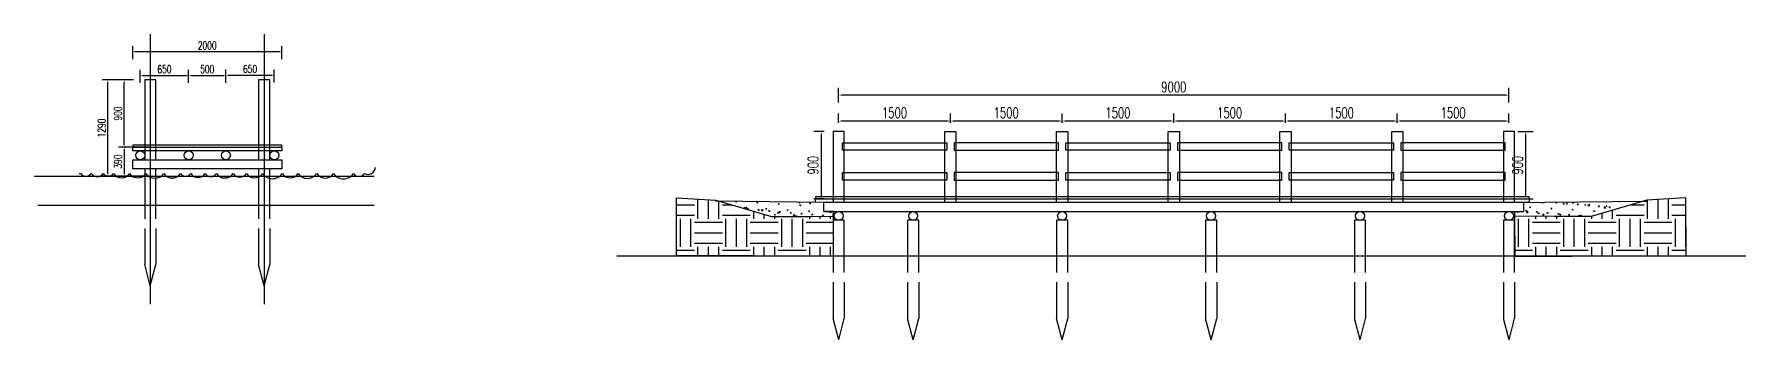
# Model space of a CAD drawing. Header units: millimetres. Extents: x -1442555 to 442606, y 1365385 to 2223627.
# Drawn here: x 275446 to 298427, y 1457900 to 1461998 of the extents above; entities that cross this region are included whole.
import ezdxf

# ---------------------------------------------------------------- set-up
doc = ezdxf.new("R2010")
doc.units = ezdxf.units.MM
doc.header["$LTSCALE"] = 10
doc.layers.get('0').update_dxf_attribs({"linetype": 'CONTINUOUS'})
doc.layers.get('DEFPOINTS').update_dxf_attribs({"linetype": 'CONTINUOUS'})
for name, color, linetype in [('dims', 8, 'CONTINUOUS'), ('W-游步道中线', 153, 'CONTINUOUS'), ('设计木栈道', 1, 'CONTINUOUS')]:
    doc.layers.add(name, color=color, linetype=linetype)
doc.layers.add('碳化木', color=7, linetype='CONTINUOUS', true_color=0xc0b9a0)
doc.styles.add('STANDARD_T3', font='simplex.shx', dxfattribs={"width": 0.7, "bigfont": 'gbcbig.shx'})
doc.dimstyles.new('W&&30', dxfattribs={"dimtxt": 105, "dimasz": 30, "dimexe": 75, "dimexo": 90, "dimgap": 30, "dimtad": 1, "dimdec": 0, "dimzin": 0, "dimdsep": 46, "dimtxsty": 'STANDARD_T3', "dimcen": 0.09, "dimclrd": 1, "dimclre": 1, "dimclrt": 7, "dimazin": 2, "dimtfac": 1, "dimtdec": 0, "dimtix": 1, "dimtmove": 2, "dimatfit": 3, "dimfxl": 100, "dimtolj": 1, "dimtzin": 0, "dimarcsym": 0})
doc.dimstyles.new('W&&40', dxfattribs={"dimtxt": 140, "dimasz": 40, "dimexe": 100, "dimexo": 120, "dimgap": 40, "dimtad": 1, "dimdec": 0, "dimzin": 0, "dimdsep": 46, "dimtxsty": 'STANDARD_T3', "dimcen": 0.09, "dimclrd": 1, "dimclre": 1, "dimclrt": 7, "dimazin": 2, "dimtfac": 1, "dimtdec": 0, "dimtix": 1, "dimtmove": 2, "dimatfit": 3, "dimfxl": 100, "dimtolj": 1, "dimtzin": 0, "dimarcsym": 0})
pattern_1 = [(0, (-3053189.5, -1018805.06), (375, 375), [375, -375]), (0, (-3053189.5, -1018664.43), (375, 375), [375, -375]), (0, (-3053189.5, -1018523.8), (375, 375), [375, -375]), (90, (-3053142.6, -1018476.93), (-375, 375), [375, -375]), (90, (-3053002, -1018476.93), (-375, 375), [375, -375]), (90, (-3052861.36, -1018476.93), (-375, 375), [375, -375])]
pattern_2 = [(50, (-3054716.55, -1017733.51), (143.4520362, -12.5504267), [15, -165]), (355, (-3054716.55, -1017733.51), (-27.7502653, 150.4384266), [12, -132]), (100.4514, (-3054704.6, -1017734.55), (115.7018763, 137.8879084), [12.748038, -140.228422]), (46.1842, (-3054716.55, -1017693.5), (213.4482086, -33.103802), [22.5, -247.5]), (96.6356, (-3054698.76, -1017696.27), (186.93254, 194.823574), [19.122058, -210.3426]), (351.1842, (-3054716.55, -1017693.5), (186.932389, 194.82372), [18, -198]), (21, (-3054696.55, -1017703.51), (119.3814103, -80.5237778), [15, -165]), (326, (-3054696.55, -1017703.51), (48.6630675, 145.030008), [12, -132]), (71.4514, (-3054686.6, -1017710.22), (168.0445257, 64.5060993), [12.748038, -140.228422])]

msp = doc.modelspace()

# ---------------------------------------------------------------- blocks, each defined once
blk = doc.blocks.new('*D298')
at = {"color": 1, "lineweight": -2, "transparency": 16777216}
for p, q in [((295367, 1460692), (295573, 1460692)), ((295473, 1459832), (295473, 1460652)), ((295342, 1459792), (295573, 1459792))]:
    blk.add_line(p, q, dxfattribs=at)
at = {"color": 1, "transparency": 16777216}
for points in [[(295466, 1460652), (295480, 1460652), (295473, 1460692)], [(295466, 1459832), (295480, 1459832), (295473, 1459792)]]:
    blk.add_solid(points, dxfattribs=at)
at = {"layer": 'DEFPOINTS', "color": 0, "transparency": 16777216}
for p in [(295247, 1460692), (295473, 1460692), (295222, 1459792)]:
    blk.add_point(p, dxfattribs=at)
at = {"color": 7, "transparency": 16777216, "insert": (295363, 1460242), "char_height": 140, "attachment_point": 5, "rotation": 90, "style": 'STANDARD_T3'}
blk.add_mtext('\\A1;900', dxfattribs=at)
blk = doc.blocks.new('*U299')
at = {"layer": 'W-游步道中线'}
blk.add_lwpolyline([(-75, -475), (-75, 475), (75, 475), (75, -475)], dxfattribs=at)
blk = doc.blocks.new('*U300')
at = {"color": 0, "linetype": 'ByBlock', "lineweight": -2, "transparency": 16777216}
for p in [(-6000, 0), (-4500, 0), (-3000, 0), (-1500, 0), (0, 0)]:
    blk.add_blockref('*U299', p, dxfattribs=at)
blk = doc.blocks.new('*D301')
at = {"color": 1, "lineweight": -2, "transparency": 16777216}
for p, q in [((293747, 1460812), (293747, 1460934)), ((295247, 1460812), (295247, 1460934)), ((295207, 1460834), (293787, 1460834))]:
    blk.add_line(p, q, dxfattribs=at)
at = {"color": 1, "transparency": 16777216}
for points in [[(293787, 1460841), (293787, 1460827), (293747, 1460834)], [(295207, 1460841), (295207, 1460827), (295247, 1460834)]]:
    blk.add_solid(points, dxfattribs=at)
at = {"layer": 'DEFPOINTS', "color": 0, "transparency": 16777216}
for p in [(293747, 1460834), (293747, 1460692), (295247, 1460692)]:
    blk.add_point(p, dxfattribs=at)
at = {"color": 7, "transparency": 16777216, "insert": (294497, 1460944), "char_height": 140, "attachment_point": 5, "style": 'STANDARD_T3'}
blk.add_mtext('\\A1;1500', dxfattribs=at)
blk = doc.blocks.new('*D302')
at = {"color": 1, "lineweight": -2, "transparency": 16777216}
for p, q in [((292247, 1460812), (292247, 1460934)), ((293747, 1460812), (293747, 1460934)), ((293707, 1460834), (292287, 1460834))]:
    blk.add_line(p, q, dxfattribs=at)
at = {"color": 1, "transparency": 16777216}
for points in [[(292287, 1460841), (292287, 1460827), (292247, 1460834)], [(293707, 1460841), (293707, 1460827), (293747, 1460834)]]:
    blk.add_solid(points, dxfattribs=at)
at = {"layer": 'DEFPOINTS', "color": 0, "transparency": 16777216}
for p in [(292247, 1460834), (292247, 1460692), (293747, 1460692)]:
    blk.add_point(p, dxfattribs=at)
at = {"color": 7, "transparency": 16777216, "insert": (292997, 1460944), "char_height": 140, "attachment_point": 5, "style": 'STANDARD_T3'}
blk.add_mtext('\\A1;1500', dxfattribs=at)
blk = doc.blocks.new('*D303')
at = {"color": 1, "lineweight": -2, "transparency": 16777216}
for p, q in [((290747, 1460812), (290747, 1460934)), ((292247, 1460812), (292247, 1460934)), ((292207, 1460834), (290787, 1460834))]:
    blk.add_line(p, q, dxfattribs=at)
at = {"color": 1, "transparency": 16777216}
for points in [[(290787, 1460841), (290787, 1460827), (290747, 1460834)], [(292207, 1460841), (292207, 1460827), (292247, 1460834)]]:
    blk.add_solid(points, dxfattribs=at)
at = {"layer": 'DEFPOINTS', "color": 0, "transparency": 16777216}
for p in [(290747, 1460834), (290747, 1460692), (292247, 1460692)]:
    blk.add_point(p, dxfattribs=at)
at = {"color": 7, "transparency": 16777216, "insert": (291497, 1460944), "char_height": 140, "attachment_point": 5, "style": 'STANDARD_T3'}
blk.add_mtext('\\A1;1500', dxfattribs=at)
blk = doc.blocks.new('*D304')
at = {"color": 1, "lineweight": -2, "transparency": 16777216}
for p, q in [((289247, 1460812), (289247, 1460934)), ((290747, 1460812), (290747, 1460934)), ((290707, 1460834), (289287, 1460834))]:
    blk.add_line(p, q, dxfattribs=at)
at = {"color": 1, "transparency": 16777216}
for points in [[(289287, 1460841), (289287, 1460827), (289247, 1460834)], [(290707, 1460841), (290707, 1460827), (290747, 1460834)]]:
    blk.add_solid(points, dxfattribs=at)
at = {"layer": 'DEFPOINTS', "color": 0, "transparency": 16777216}
for p in [(289247, 1460834), (289247, 1460692), (290747, 1460692)]:
    blk.add_point(p, dxfattribs=at)
at = {"color": 7, "transparency": 16777216, "insert": (289997, 1460944), "char_height": 140, "attachment_point": 5, "style": 'STANDARD_T3'}
blk.add_mtext('\\A1;1500', dxfattribs=at)
blk = doc.blocks.new('*D305')
at = {"color": 1, "lineweight": -2, "transparency": 16777216}
for p, q in [((287747, 1460812), (287747, 1460934)), ((289247, 1460812), (289247, 1460934)), ((289207, 1460834), (287787, 1460834))]:
    blk.add_line(p, q, dxfattribs=at)
at = {"color": 1, "transparency": 16777216}
for points in [[(287787, 1460841), (287787, 1460827), (287747, 1460834)], [(289207, 1460841), (289207, 1460827), (289247, 1460834)]]:
    blk.add_solid(points, dxfattribs=at)
at = {"layer": 'DEFPOINTS', "color": 0, "transparency": 16777216}
for p in [(287747, 1460834), (287747, 1460692), (289247, 1460692)]:
    blk.add_point(p, dxfattribs=at)
at = {"color": 7, "transparency": 16777216, "insert": (288497, 1460944), "char_height": 140, "attachment_point": 5, "style": 'STANDARD_T3'}
blk.add_mtext('\\A1;1500', dxfattribs=at)
blk = doc.blocks.new('*D306')
at = {"color": 1, "lineweight": -2, "transparency": 16777216}
for p, q in [((286247, 1460812), (286247, 1460934)), ((287747, 1460812), (287747, 1460934)), ((287707, 1460834), (286287, 1460834))]:
    blk.add_line(p, q, dxfattribs=at)
at = {"color": 1, "transparency": 16777216}
for points in [[(286287, 1460841), (286287, 1460827), (286247, 1460834)], [(287707, 1460841), (287707, 1460827), (287747, 1460834)]]:
    blk.add_solid(points, dxfattribs=at)
at = {"layer": 'DEFPOINTS', "color": 0, "transparency": 16777216}
for p in [(286247, 1460834), (286247, 1460692), (287747, 1460692)]:
    blk.add_point(p, dxfattribs=at)
at = {"color": 7, "transparency": 16777216, "insert": (286997, 1460944), "char_height": 140, "attachment_point": 5, "style": 'STANDARD_T3'}
blk.add_mtext('\\A1;1500', dxfattribs=at)
blk = doc.blocks.new('*D307')
at = {"color": 1, "lineweight": -2, "transparency": 16777216}
for p, q in [((286247, 1461081), (286247, 1461281)), ((295207, 1461181), (286287, 1461181)), ((295247, 1461081), (295247, 1461281))]:
    blk.add_line(p, q, dxfattribs=at)
at = {"color": 1, "transparency": 16777216}
for points in [[(286287, 1461187), (286287, 1461174), (286247, 1461181)], [(295207, 1461187), (295207, 1461174), (295247, 1461181)]]:
    blk.add_solid(points, dxfattribs=at)
at = {"layer": 'DEFPOINTS', "color": 0, "transparency": 16777216}
for p in [(286247, 1461181), (286247, 1460692), (295247, 1460692)]:
    blk.add_point(p, dxfattribs=at)
at = {"color": 7, "transparency": 16777216, "insert": (290747, 1461291), "char_height": 140, "attachment_point": 5, "style": 'STANDARD_T3'}
blk.add_mtext('\\A1;9000', dxfattribs=at)
blk = doc.blocks.new('*D310')
at = {"color": 1, "lineweight": -2, "transparency": 16777216}
for p, q in [((276779, 1461385), (276579, 1461385)), ((276654, 1460515), (276654, 1461355)), ((276989, 1460485), (276579, 1460485))]:
    blk.add_line(p, q, dxfattribs=at)
at = {"color": 1, "transparency": 16777216}
for points in [[(276649, 1461355), (276659, 1461355), (276654, 1461385)], [(276649, 1460515), (276659, 1460515), (276654, 1460485)]]:
    blk.add_solid(points, dxfattribs=at)
at = {"layer": 'DEFPOINTS', "color": 0, "transparency": 16777216}
for p in [(276654, 1461385), (276869, 1461385), (277079, 1460485)]:
    blk.add_point(p, dxfattribs=at)
at = {"color": 7, "transparency": 16777216, "insert": (276571, 1460935), "char_height": 105, "attachment_point": 5, "rotation": 90, "style": 'STANDARD_T3'}
blk.add_mtext('\\A1;900', dxfattribs=at)
blk = doc.blocks.new('*D311')
at = {"color": 1, "lineweight": -2, "transparency": 16777216}
for p, q in [((276704, 1461385), (276360, 1461385)), ((276435, 1460125), (276435, 1461355)), ((276989, 1460095), (276360, 1460095))]:
    blk.add_line(p, q, dxfattribs=at)
at = {"color": 1, "transparency": 16777216}
for points in [[(276430, 1461355), (276440, 1461355), (276435, 1461385)], [(276430, 1460125), (276440, 1460125), (276435, 1460095)]]:
    blk.add_solid(points, dxfattribs=at)
at = {"layer": 'DEFPOINTS', "color": 0, "transparency": 16777216}
for p in [(276435, 1461385), (276794, 1461385), (277079, 1460095)]:
    blk.add_point(p, dxfattribs=at)
at = {"color": 7, "transparency": 16777216, "insert": (276352, 1460740), "char_height": 105, "attachment_point": 5, "rotation": 90, "style": 'STANDARD_T3'}
blk.add_mtext('\\A1;1290', dxfattribs=at)
blk = doc.blocks.new('*D312')
at = {"color": 1, "lineweight": -2, "transparency": 16777216}
for p, q in [((276869, 1461347), (276869, 1461522)), ((276899, 1461447), (277489, 1461447)), ((277519, 1461347), (277519, 1461522))]:
    blk.add_line(p, q, dxfattribs=at)
at = {"color": 1, "transparency": 16777216}
for points in [[(276899, 1461452), (276899, 1461442), (276869, 1461447)], [(277489, 1461452), (277489, 1461442), (277519, 1461447)]]:
    blk.add_solid(points, dxfattribs=at)
at = {"layer": 'DEFPOINTS', "color": 0, "transparency": 16777216}
for p in [(277519, 1461447), (276869, 1460375), (277519, 1460375)]:
    blk.add_point(p, dxfattribs=at)
at = {"color": 7, "transparency": 16777216, "insert": (277194, 1461529), "char_height": 105, "attachment_point": 5, "style": 'STANDARD_T3'}
blk.add_mtext('\\A1;650', dxfattribs=at)
blk = doc.blocks.new('*D313')
at = {"color": 1, "lineweight": -2, "transparency": 16777216}
for p, q in [((277519, 1461347), (277519, 1461522)), ((277549, 1461447), (277989, 1461447)), ((278019, 1461347), (278019, 1461522))]:
    blk.add_line(p, q, dxfattribs=at)
at = {"color": 1, "transparency": 16777216}
for points in [[(277549, 1461452), (277549, 1461442), (277519, 1461447)], [(277989, 1461452), (277989, 1461442), (278019, 1461447)]]:
    blk.add_solid(points, dxfattribs=at)
at = {"layer": 'DEFPOINTS', "color": 0, "transparency": 16777216}
for p in [(278019, 1461447), (277519, 1460375), (278019, 1460375)]:
    blk.add_point(p, dxfattribs=at)
at = {"color": 7, "transparency": 16777216, "insert": (277769, 1461530), "char_height": 105, "attachment_point": 5, "style": 'STANDARD_T3'}
blk.add_mtext('\\A1;500', dxfattribs=at)
blk = doc.blocks.new('*D308')
at = {"color": 1, "lineweight": -2, "transparency": 16777216}
for p, q in [((276769, 1461665), (276769, 1461840)), ((278769, 1461665), (278769, 1461840)), ((276799, 1461765), (278739, 1461765))]:
    blk.add_line(p, q, dxfattribs=at)
at = {"color": 1, "transparency": 16777216}
for points in [[(276799, 1461770), (276799, 1461760), (276769, 1461765)], [(278739, 1461770), (278739, 1461760), (278769, 1461765)]]:
    blk.add_solid(points, dxfattribs=at)
at = {"layer": 'DEFPOINTS', "color": 0, "transparency": 16777216}
for p in [(278769, 1461765), (276769, 1460485), (278769, 1460485)]:
    blk.add_point(p, dxfattribs=at)
at = {"color": 7, "transparency": 16777216, "insert": (277769, 1461847), "char_height": 105, "attachment_point": 5, "style": 'STANDARD_T3'}
blk.add_mtext('\\A1;2000', dxfattribs=at)
blk = doc.blocks.new('*D314')
at = {"color": 1, "lineweight": -2, "transparency": 16777216}
for p, q in [((276989, 1460485), (276579, 1460485)), ((276654, 1460455), (276654, 1460125)), ((276644, 1460095), (276579, 1460095))]:
    blk.add_line(p, q, dxfattribs=at)
at = {"color": 1, "transparency": 16777216}
for points in [[(276649, 1460455), (276659, 1460455), (276654, 1460485)], [(276649, 1460125), (276659, 1460125), (276654, 1460095)]]:
    blk.add_solid(points, dxfattribs=at)
at = {"layer": 'DEFPOINTS', "color": 0, "transparency": 16777216}
for p in [(277079, 1460485), (276654, 1460095), (276734, 1460095)]:
    blk.add_point(p, dxfattribs=at)
at = {"color": 7, "transparency": 16777216, "insert": (276571, 1460290), "char_height": 105, "attachment_point": 5, "rotation": 90, "style": 'STANDARD_T3'}
blk.add_mtext('\\A1;390', dxfattribs=at)
blk = doc.blocks.new('*D309')
at = {"color": 1, "lineweight": -2, "transparency": 16777216}
for p, q in [((278019, 1461349), (278019, 1461524)), ((278049, 1461449), (278639, 1461449)), ((278669, 1461349), (278669, 1461524))]:
    blk.add_line(p, q, dxfattribs=at)
at = {"color": 1, "transparency": 16777216}
for points in [[(278049, 1461454), (278049, 1461444), (278019, 1461449)], [(278639, 1461454), (278639, 1461444), (278669, 1461449)]]:
    blk.add_solid(points, dxfattribs=at)
at = {"layer": 'DEFPOINTS', "color": 0, "transparency": 16777216}
for p in [(278669, 1461449), (278019, 1460375), (278669, 1460375)]:
    blk.add_point(p, dxfattribs=at)
at = {"color": 7, "transparency": 16777216, "insert": (278344, 1461531), "char_height": 105, "attachment_point": 5, "style": 'STANDARD_T3'}
blk.add_mtext('\\A1;650', dxfattribs=at)
blk = doc.blocks.new('*D315')
at = {"color": 1, "lineweight": -2, "transparency": 16777216}
for p, q in [((286052, 1460692), (285914, 1460692)), ((286014, 1460652), (286014, 1459832)), ((286052, 1459792), (285914, 1459792))]:
    blk.add_line(p, q, dxfattribs=at)
at = {"color": 1, "transparency": 16777216}
for points in [[(286007, 1460652), (286021, 1460652), (286014, 1460692)], [(286007, 1459832), (286021, 1459832), (286014, 1459792)]]:
    blk.add_solid(points, dxfattribs=at)
at = {"layer": 'DEFPOINTS', "color": 0, "transparency": 16777216}
for p in [(286172, 1460692), (286014, 1459792), (286172, 1459792)]:
    blk.add_point(p, dxfattribs=at)
at = {"color": 7, "transparency": 16777216, "insert": (285904, 1460242), "char_height": 140, "attachment_point": 5, "rotation": 90, "style": 'STANDARD_T3'}
blk.add_mtext('\\A1;900', dxfattribs=at)

# ---------------------------------------------------------------- dimensions: what is measured, and where the dimension line sits
for base, p1, p2, dimstyle, picture, middle in [((278769.2, 1461764.9), (276769.2, 1460484.6), (278769.2, 1460484.6), 'W&&30', '*D308', (277769.2, 1461847.4)), ((277519.2, 1461446.8), (276869.2, 1460374.6), (277519.2, 1460374.6), 'W&&30', '*D312', (277194.2, 1461529.3)), ((278019.2, 1461447.2), (277519.2, 1460374.6), (278019.2, 1460374.6), 'W&&30', '*D313', (277769.2, 1461529.7)), ((278669.2, 1461448.8), (278019.2, 1460374.6), (278669.2, 1460374.6), 'W&&30', '*D309', (278344.2, 1461531.3)), ((286247.3, 1461180.5), (295247.3, 1460692.3), (286247.3, 1460692.3), 'W&&40', '*D307', (290747.3, 1461290.5))]:
    dim = msp.add_linear_dim(base=base, p1=p1, p2=p2, dimstyle=dimstyle, override={"dimfxlon": 1})
    dim.commit()
    dim.dimension.update_dxf_attribs({"geometry": picture, "text_midpoint": middle})
for base, p1, p2, dimstyle, picture, middle in [((276434.8, 1461384.6), (277079.2, 1460094.6), (276794.2, 1461384.6), 'W&&30', '*D311', (276352.3, 1460739.6)), ((276653.6, 1461384.6), (277079.2, 1460484.6), (276869.2, 1461384.6), 'W&&30', '*D310', (276571.1, 1460934.6)), ((286014, 1459792.3), (286172.3, 1460692.3), (286172.3, 1459792.3), 'W&&40', '*D315', (285904, 1460242.3)), ((295472.9, 1460692.3), (295222.3, 1459792.3), (295247.3, 1460692.3), 'W&&40', '*D298', (295362.9, 1460242.3)), ((276653.6, 1460094.6), (277079.2, 1460484.6), (276734.2, 1460094.6), 'W&&30', '*D314', (276571.1, 1460289.6))]:
    dim = msp.add_linear_dim(base=base, p1=p1, p2=p2, angle=90, dimstyle=dimstyle)
    dim.commit()
    dim.dimension.update_dxf_attribs({"geometry": picture, "text_midpoint": middle})
for base, p1, p2, picture, middle in [((286247.3, 1460834.1), (287747.3, 1460692.3), (286247.3, 1460692.3), '*D306', (286997.3, 1460944.1)), ((287747.3, 1460834.1), (289247.3, 1460692.3), (287747.3, 1460692.3), '*D305', (288497.3, 1460944.1)), ((289247.3, 1460834.1), (290747.3, 1460692.3), (289247.3, 1460692.3), '*D304', (289997.3, 1460944.1)), ((290747.3, 1460834.1), (292247.3, 1460692.3), (290747.3, 1460692.3), '*D303', (291497.3, 1460944.1)), ((292247.3, 1460834.1), (293747.3, 1460692.3), (292247.3, 1460692.3), '*D302', (292997.3, 1460944.1)), ((293747.3, 1460834.1), (295247.3, 1460692.3), (293747.3, 1460692.3), '*D301', (294497.3, 1460944.1))]:
    dim = msp.add_linear_dim(base=base, p1=p1, p2=p2, dimstyle='W&&40')
    dim.commit()
    dim.dimension.update_dxf_attribs({"geometry": picture, "text_midpoint": middle})

# ---------------------------------------------------------------- hatches: boundary and pattern name
h = msp.add_hatch()
h.set_pattern_fill('土壤', color=0, scale=100)
h.set_pattern_definition(pattern_1)
h.paths.add_polyline_path([(286171.9, 1459023.2), (286173.3, 1459558.6), (285839.6, 1459552.6), (285803.4, 1459552.4), (285343.1, 1459555.2), (284596.5, 1459771.9), (284071, 1459804.5), (284069.5, 1459029.3)])
h = msp.add_hatch()
h.set_pattern_fill('砂石碎砖', color=0, scale=20)
h.set_pattern_definition(pattern_2)
h.paths.add_polyline_path([(284635.1, 1459760.7), (284596.5, 1459771.9), (284596.2, 1459761.3)])
h = msp.add_hatch()
h.set_pattern_fill('砂石碎砖', color=0, scale=20)
h.set_pattern_definition(pattern_2)
h.paths.add_polyline_path([(285343.1, 1459555.2), (284634.8, 1459760.8), (285961.7, 1459745.5), (285951.6, 1459621.2), (286047.3, 1459622.3), (286176.5, 1459622.3), (286174.4, 1459558.5)])
h = msp.add_hatch()
h.set_pattern_fill('土壤', color=0, scale=100)
h.set_pattern_definition(pattern_1)
h.paths.add_polyline_path([(297625.1, 1459029.3), (297623.6, 1459804.5), (297098.1, 1459771.9), (296351.5, 1459555.2), (295891.2, 1459552.4), (295855, 1459552.6), (295322.7, 1459558.6), (295324.1, 1459016)])
h = msp.add_hatch()
h.set_pattern_fill('砂石碎砖', color=0, scale=20)
h.set_pattern_definition(pattern_2)
h.paths.add_polyline_path([(296351.5, 1459555.2), (297059.8, 1459760.8), (295732.9, 1459745.5), (295447.3, 1459739.1), (295447.3, 1459622.3), (295324.3, 1459622.3), (295326.4, 1459558.5)])

# ---------------------------------------------------------------- linework, layer by layer
at = {"color": 1}
for points in [[(277004.2, 1461998), (277004.2, 1458378)], [(278534.2, 1461998), (278534.2, 1458378)]]:
    msp.add_lwpolyline(points, dxfattribs=at)
msp.add_lwpolyline([(276048.5, 1460130, 0.0585824), (276069.6, 1460128.5, 0.5205671), (276212, 1460128.5, 0.5205671), (276372.2, 1460128.5, 0.5205671), (276511.6, 1460128.5, 0.5205671), (276726.2, 1460128.5, 0.5205671), (276945.5, 1460128.5, 0.5205671), (277186.3, 1460128.5, 0.5205671), (277410.2, 1460128.5, 0.5205671), (277547.4, 1460128.5, 0.5205671), (277740.3, 1460128.5, 0.5205671), (277892.6, 1460128.5, 0.5205671), (278115.6, 1460128.5, 0.5205671), (278295.9, 1460128.5, 0.5205671), (278513.3, 1460128.5, 0.5205671), (278775.1, 1460128.5, 0.5205671), (278988.1, 1460128.5, 0.5205671), (279239.1, 1460128.5, 0.5205671), (279466.4, 1460128.5, 0.5205671), (279730.6, 1460128.5, 0.5205671), (279879.3, 1460128.5, 0.5205671), (280027.9, 1460212)], format="xyb")
for points in [[(284071, 1459804.5), (284596.5, 1459771.9), (285343.1, 1459555.2), (285803.4, 1459552.4), (285839.6, 1459552.6), (286173.3, 1459558.6), (286171.9, 1459023.2), (284069.5, 1459029.3)], [(286176.5, 1459622.3), (286047.3, 1459622.3), (286047.3, 1459622.3), (286047.3, 1459742.3), (284596.2, 1459761.3), (284596.5, 1459771.9), (285343.1, 1459555.2), (286174.4, 1459558.5)], [(297623.6, 1459804.5), (297098.1, 1459771.9), (296351.5, 1459555.2), (295891.2, 1459552.4), (295855, 1459552.6), (295322.7, 1459558.6), (295324.1, 1459016), (297625.1, 1459029.3)], [(295324.3, 1459622.3), (295447.3, 1459622.3), (295447.3, 1459739.1), (295732.9, 1459745.5), (297098.4, 1459761.3), (297098.1, 1459771.9), (296351.5, 1459555.2), (295326.4, 1459558.5)]]:
    msp.add_lwpolyline(points, close=True)
msp.add_lwpolyline([(298426.5, 1459022.6), (290096.5, 1459022.6), (283268.1, 1459022.6)])
at = {"layer": 'dims'}
for points in [[(275446.1, 1460094.6), (279961.9, 1460094.6)], [(275496.1, 1460094.6), (280011.9, 1460094.6)], [(275496.1, 1460094.6), (280011.9, 1460094.6)], [(275496.1, 1459707.3), (280011.9, 1459707.3)]]:
    msp.add_lwpolyline(points, dxfattribs=at)
at = {"layer": 'W-游步道中线'}
for p, q in [((277004.2, 1458622.7), (276929.2, 1458908.2)), ((277004.2, 1458622.7), (277079.2, 1458908.2)), ((278534.2, 1458622.7), (278459.2, 1458908.2)), ((278534.2, 1458622.7), (278609.2, 1458908.2)), ((286247.6, 1457900.4), (286172.6, 1458185.9)), ((286247.6, 1457900.4), (286322.6, 1458185.9)), ((287247.6, 1457900.4), (287172.6, 1458185.9)), ((287247.6, 1457900.4), (287322.6, 1458185.9)), ((289247.6, 1457900.4), (289172.6, 1458185.9)), ((289247.6, 1457900.4), (289322.6, 1458185.9)), ((291247.6, 1457900.4), (291172.6, 1458185.9)), ((291247.6, 1457900.4), (291322.6, 1458185.9)), ((293247.6, 1457900.4), (293172.6, 1458185.9)), ((293247.6, 1457900.4), (293322.6, 1458185.9)), ((295247.6, 1457900.4), (295172.6, 1458185.9)), ((295247.6, 1457900.4), (295322.6, 1458185.9))]:
    msp.add_line(p, q, dxfattribs=at)
for points in [[(277079.2, 1460314.6), (277079.2, 1461384.6), (276929.2, 1461384.6), (276929.2, 1460314.6)], [(278609.2, 1460314.6), (278609.2, 1461384.6), (278459.2, 1461384.6), (278459.2, 1460314.6)], [(286322.3, 1459742.3), (286322.3, 1460692.3), (286172.3, 1460692.3), (286172.3, 1459742.3)], [(295322.3, 1459742.3), (295322.3, 1460692.3), (295172.3, 1460692.3), (295172.3, 1459742.3)], [(276929.2, 1460194.6), (276929.2, 1459523.5)], [(277079.2, 1459523.5), (277079.2, 1460194.6)], [(278459.2, 1460194.6), (278459.2, 1459523.5)], [(278609.2, 1459523.5), (278609.2, 1460194.6)], [(286322.6, 1458801.2), (286322.6, 1459502.3), (286172.6, 1459502.3), (286172.6, 1458801.2)], [(287322.6, 1458801.2), (287322.6, 1459502.3), (287172.6, 1459502.3), (287172.6, 1458801.2)], [(289322.6, 1458801.2), (289322.6, 1459502.3), (289172.6, 1459502.3), (289172.6, 1458801.2)], [(291322.6, 1458801.2), (291322.6, 1459502.3), (291172.6, 1459502.3), (291172.6, 1458801.2)], [(293322.6, 1458801.2), (293322.6, 1459502.3), (293172.6, 1459502.3), (293172.6, 1458801.2)], [(295322.6, 1458801.2), (295322.6, 1459502.3), (295172.6, 1459502.3), (295172.6, 1458801.2)], [(276929.2, 1459394.3), (276929.2, 1458908.2)], [(277079.2, 1459394.3), (277079.2, 1458908.2)], [(278459.2, 1459394.3), (278459.2, 1458908.2)], [(278609.2, 1459394.3), (278609.2, 1458908.2)], [(286172.6, 1458672), (286172.6, 1458185.9)], [(286322.6, 1458672), (286322.6, 1458185.9)], [(287172.6, 1458672), (287172.6, 1458185.9)], [(287322.6, 1458672), (287322.6, 1458185.9)], [(289172.6, 1458672), (289172.6, 1458185.9)], [(289322.6, 1458672), (289322.6, 1458185.9)], [(291172.6, 1458672), (291172.6, 1458185.9)], [(291322.6, 1458672), (291322.6, 1458185.9)], [(293172.6, 1458672), (293172.6, 1458185.9)], [(293322.6, 1458672), (293322.6, 1458185.9)], [(295172.6, 1458672), (295172.6, 1458185.9)], [(295322.6, 1458672), (295322.6, 1458185.9)]]:
    msp.add_lwpolyline(points, dxfattribs=at)
at = {"layer": '碳化木'}
msp.add_lwpolyline([(276769.2, 1460484.6), (278769.2, 1460484.6), (278769.2, 1460434.6), (276769.2, 1460434.6)], close=True, dxfattribs=at)
msp.add_lwpolyline([(285937, 1459744.1), (285937.6, 1459792.3), (295517.3, 1459792.3), (295517.3, 1459742.3), (285912.3, 1459744.1)], dxfattribs=at)
at = {"layer": '设计木栈道', "color": 30}
for points in [[(276769.2, 1460484.6), (278769.2, 1460484.6), (278769.2, 1460509.6), (276769.2, 1460509.6)], [(287697.3, 1460442.3), (286297.3, 1460442.3), (286297.3, 1460542.3), (287697.3, 1460542.3)], [(287797.3, 1460442.3), (289197.3, 1460442.3), (289197.3, 1460542.3), (287797.3, 1460542.3)], [(290697.3, 1460442.3), (289297.3, 1460442.3), (289297.3, 1460542.3), (290697.3, 1460542.3)], [(290797.3, 1460442.3), (292197.3, 1460442.3), (292197.3, 1460542.3), (290797.3, 1460542.3)], [(293697.3, 1460442.3), (292297.3, 1460442.3), (292297.3, 1460542.3), (293697.3, 1460542.3)], [(293797.3, 1460442.3), (295197.3, 1460442.3), (295197.3, 1460542.3), (293797.3, 1460542.3)], [(276768.8, 1460314.6), (278768.8, 1460314.6), (278768.8, 1460194.6), (276768.8, 1460194.6)], [(287697.3, 1460042.3), (286297.3, 1460042.3), (286297.3, 1460142.3), (287697.3, 1460142.3)], [(287797.3, 1460042.3), (289197.3, 1460042.3), (289197.3, 1460142.3), (287797.3, 1460142.3)], [(290697.3, 1460042.3), (289297.3, 1460042.3), (289297.3, 1460142.3), (290697.3, 1460142.3)], [(290797.3, 1460042.3), (292197.3, 1460042.3), (292197.3, 1460142.3), (290797.3, 1460142.3)], [(293697.3, 1460042.3), (292297.3, 1460042.3), (292297.3, 1460142.3), (293697.3, 1460142.3)], [(293797.3, 1460042.3), (295197.3, 1460042.3), (295197.3, 1460142.3), (293797.3, 1460142.3)], [(285937.6, 1459792.3), (295517.3, 1459792.3), (295517.3, 1459817), (285937.6, 1459817)]]:
    msp.add_lwpolyline(points, close=True, dxfattribs=at)
msp.add_lwpolyline([(286047.3, 1459622.3), (293247.6, 1459622.3), (295447.3, 1459622.3), (295447.3, 1459742.3), (293247.6, 1459742.3), (293247.6, 1459742.3), (286047.3, 1459742.3)], dxfattribs=at)
for centre in [(276869.2, 1460374.6), (277519.2, 1460374.6), (278019.2, 1460374.6), (278669.2, 1460374.6), (286247.3, 1459562.3), (287247.3, 1459562.3), (289247.3, 1459562.3), (291247.3, 1459562.3), (293247.3, 1459562.3), (295247.3, 1459562.3)]:
    msp.add_circle(centre, 60, dxfattribs=at)

# ---------------------------------------------------------------- block references
msp.add_blockref('*U300', (293747.3, 1460217.3))

msp.set_redraw_order([(e.dxf.handle, doc.entitydb.next_handle()) for e in msp.query("TEXT MTEXT ATTDEF DIMENSION ARC_DIMENSION")])  # texts and dimensions are drawn at this point

doc.saveas('drawing.dxf')
